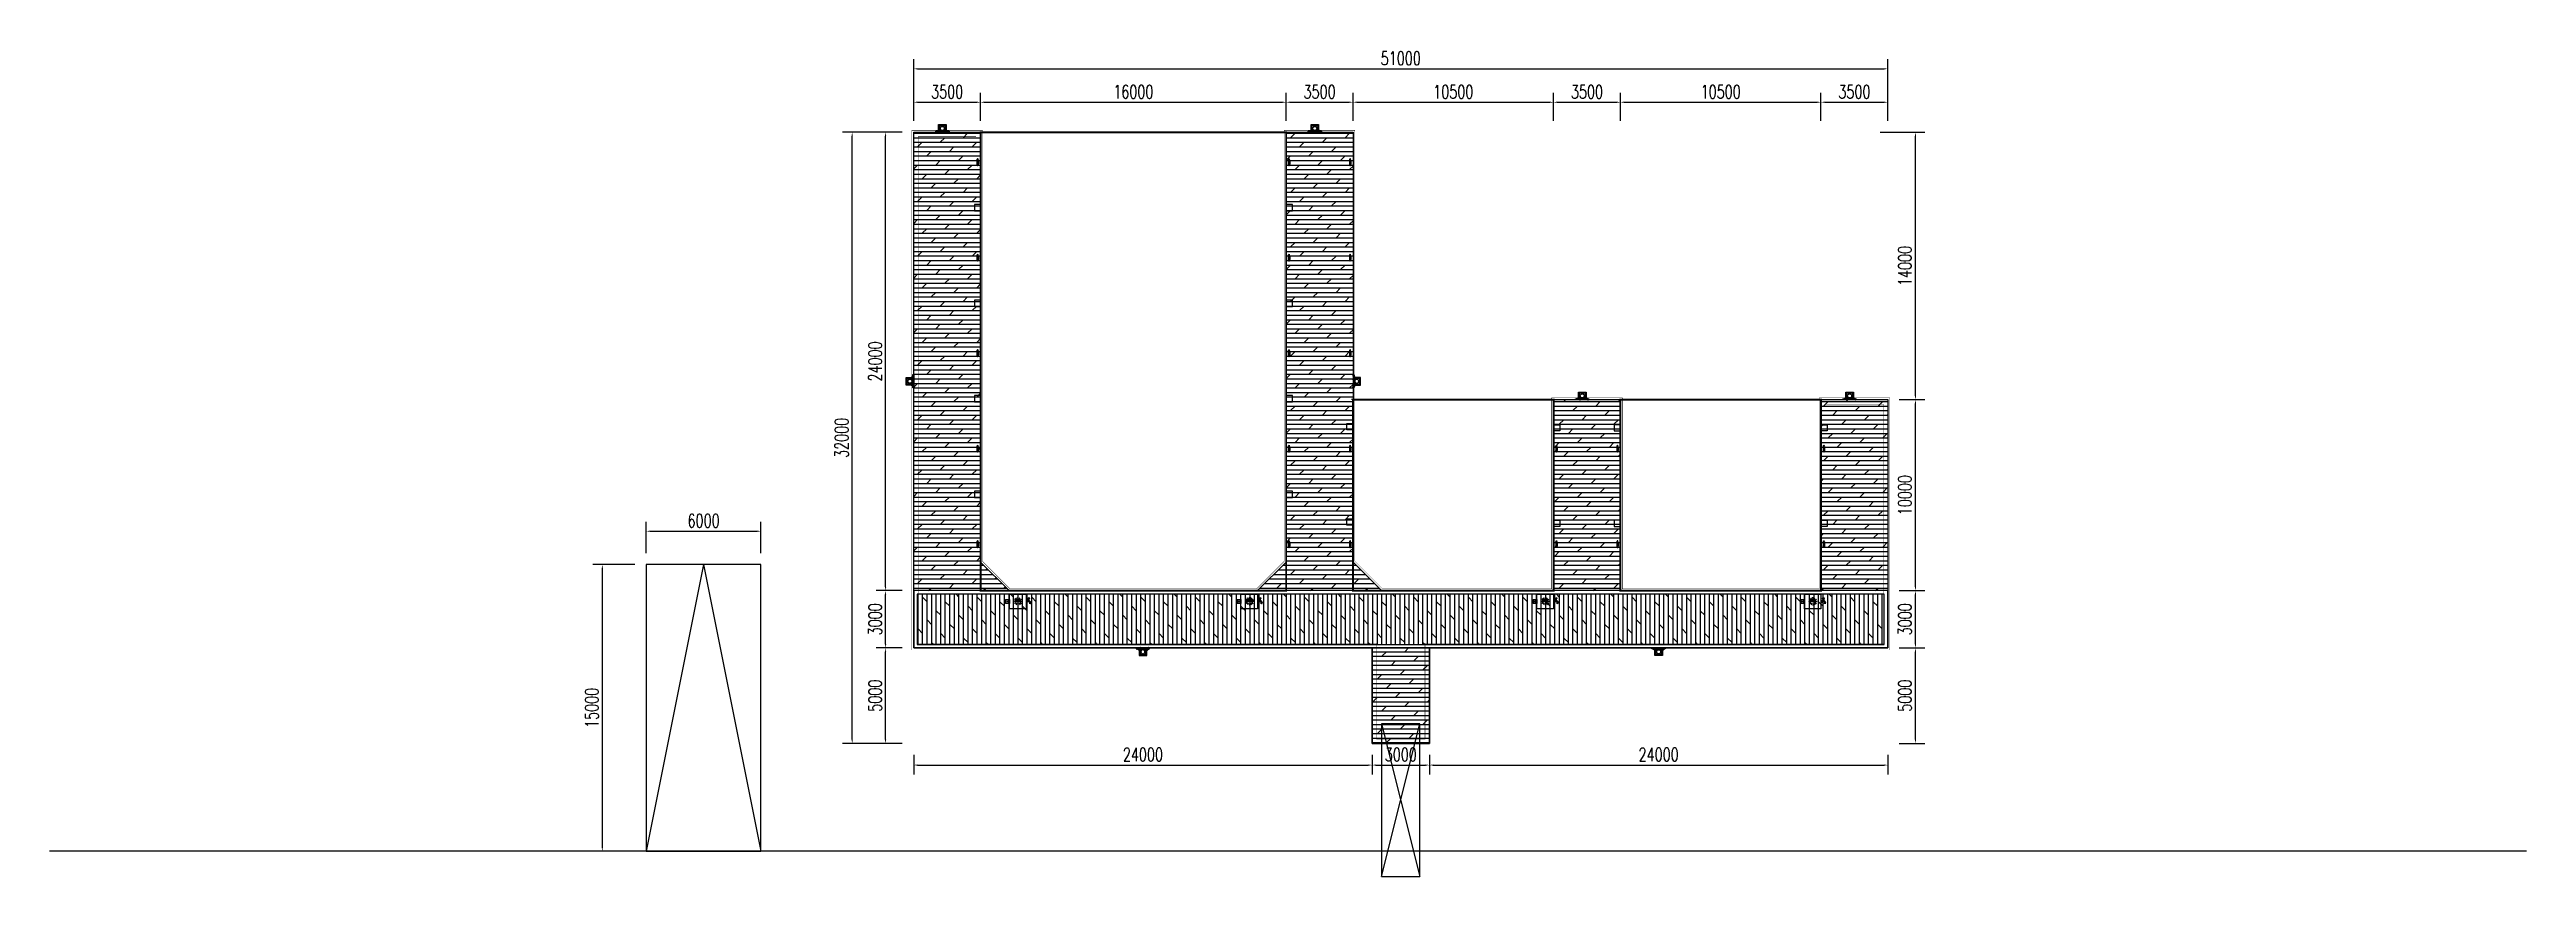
# Model space of a CAD drawing. Header units: millimetres. Extents: x -1905078 to 890385, y 1304549 to 3975677.
# Drawn here: x -806556 to -676876, y 1304549 to 1347845 of the extents above; entities that cross this region are included whole.
import ezdxf

# ---------------------------------------------------------------- set-up
doc = ezdxf.new("R2010")
doc.units = ezdxf.units.MM
doc.header["$LTSCALE"] = 1000
doc.layers.get('0').update_dxf_attribs({"linetype": 'CONTINUOUS'})
doc.layers.get('DEFPOINTS').update_dxf_attribs({"linetype": 'CONTINUOUS'})
for name, color, linetype in [('W-_ANTICOLLISION防撞措施', 6, 'CONTINUOUS'), ('W-bridge approach引桥', 4, 'CONTINUOUS'), ('W-FLOAT_BOWL浮筒', 253, 'CONTINUOUS'), ('W-MOUNTING固定方式', 5, 'CONTINUOUS'), ('W-PLASTIC_RAILINGS塑木栏杆', 6, 'CONTINUOUS'), ('W-STEEL_FRAME钢架', 3, 'CONTINUOUS'), ('W-WOOD_FLOOR木地板', 30, 'CONTINUOUS'), ('WINDOW', 4, 'CONTINUOUS'), ('护桩器', 154, 'CONTINUOUS'), ('景-通用-文字', 7, 'CONTINUOUS'), ('水位', 102, 'CONTINUOUS'), ('系船栓', 132, 'CONTINUOUS'), ('结构', 1, 'CONTINUOUS'), ('螺栓', 146, 'CONTINUOUS')]:
    doc.layers.add(name, color=color, linetype=linetype)
doc.styles.add('STANDARD_T3', font='simplex.shx', dxfattribs={"width": 0.7, "bigfont": 'gbcbig.shx'})
doc.dimstyles.new('W&&200', dxfattribs={"dimtxt": 700, "dimasz": 200, "dimexe": 500, "dimexo": 600, "dimgap": 200, "dimtad": 1, "dimdec": 0, "dimzin": 0, "dimdsep": 46, "dimtxsty": 'STANDARD_T3', "dimcen": 0.09, "dimclrd": 1, "dimclre": 1, "dimclrt": 7, "dimazin": 2, "dimtfac": 1, "dimtdec": 0, "dimtix": 1, "dimtmove": 2, "dimatfit": 3, "dimfxl": 100, "dimtolj": 1, "dimtzin": 0, "dimarcsym": 0})
pattern_1 = [(0, (-3008034.03, -1148013), (0, 238.122618), []), (45, (-3008034, -1148013), (-476.24491, 476.24491), [336.75638, -673.512])]
pattern_2 = [(0, (-3007534.03, -1148013), (0, 238.122618), []), (45, (-3007534, -1148013), (-476.24491, 476.24491), [336.75638, -673.512])]

msp = doc.modelspace()

# ---------------------------------------------------------------- blocks, each defined once
blk = doc.blocks.new('ggz')
at = {"layer": '护桩器'}
for p, q in [((0, 0), (399, 0)), ((0, -349), (0, 0)), ((162, -69), (162, 0)), ((172, -69), (172, 0)), ((226, -69), (226, 0)), ((236, -69), (236, 0)), ((399, 0), (399, -349)), ((-78, -349), (0, -271)), ((399, -399), (0, -399)), ((73, -163), (4, -163)), ((73, -173), (4, -173)), ((73, -226), (4, -226)), ((73, -236), (4, -236)), ((47, -160), (47, -162)), ((70, -160), (47, -160)), ((70, -162), (47, -162)), ((47, -237), (47, -239)), ((47, -237), (70, -237)), ((47, -239), (70, -239)), ((48, -157), (50, -157)), ((48, -157), (48, -160)), ((48, -171), (48, -162)), ((48, -171), (69, -171)), ((48, -229), (48, -237)), ((69, -229), (48, -229)), ((50, -148), (49, -149)), ((49, -149), (53, -148)), ((49, -157), (49, -149)), ((57, -240), (49, -240)), ((49, -240), (49, -246)), ((53, -247), (49, -246)), ((50, -247), (49, -246)), ((50, -50), (349, -50)), ((50, -349), (50, -50)), ((55, -148), (50, -148)), ((50, -149), (55, -148)), ((50, -148), (50, -149)), ((50, -157), (50, -149)), ((51, -157), (50, -157)), ((50, -240), (50, -239)), ((50, -240), (50, -246)), ((50, -246), (50, -247)), ((55, -247), (50, -246)), ((50, -247), (50, -247)), ((50, -247), (50, -247)), ((50, -247), (53, -247)), ((349, -349), (50, -349)), ((58, -157), (51, -157)), ((52, -160), (52, -157)), ((52, -162), (52, -160)), ((52, -162), (52, -238)), ((52, -162), (52, -171)), ((52, -163), (52, -171)), ((52, -236), (52, -228)), ((52, -229), (52, -237)), ((52, -237), (52, -239)), ((53, -154), (53, -144)), ((54, -144), (53, -144)), ((64, -144), (53, -144)), ((53, -148), (64, -148)), ((53, -157), (53, -148)), ((54, -149), (53, -148)), ((53, -148), (57, -149)), ((53, -171), (53, -148)), ((54, -157), (53, -157)), ((53, -238), (53, -160)), ((53, -160), (53, -238)), ((53, -172), (53, -171)), ((64, -181), (53, -181)), ((53, -229), (53, -227)), ((53, -239), (53, -229)), ((57, -246), (53, -247)), ((53, -247), (62, -247)), ((54, -144), (54, -154)), ((54, -144), (63, -144)), ((54, -148), (54, -171)), ((54, -149), (54, -157)), ((63, -149), (54, -149)), ((54, -157), (63, -157)), ((54, -171), (54, -181)), ((56, -145), (55, -146)), ((55, -146), (55, -148)), ((64, -148), (55, -148)), ((55, -148), (60, -149)), ((55, -148), (56, -149)), ((55, -247), (60, -246)), ((56, -145), (61, -145)), ((57, -146), (56, -145)), ((56, -149), (57, -148)), ((56, -149), (61, -149)), ((58, -147), (57, -146)), ((57, -148), (58, -147)), ((57, -149), (62, -148)), ((57, -157), (57, -149)), ((57, -240), (68, -240)), ((57, -246), (57, -240)), ((62, -247), (57, -246)), ((58, -151), (58, -248)), ((58, -157), (58, -157)), ((58, -157), (59, -157)), ((58, -160), (58, -157)), ((59, -160), (58, -157)), ((58, -171), (58, -162)), ((58, -163), (58, -171)), ((58, -236), (58, -228)), ((58, -237), (58, -229)), ((59, -147), (60, -146)), ((60, -148), (59, -147)), ((60, -157), (59, -157)), ((60, -146), (62, -146)), ((60, -149), (64, -148)), ((62, -148), (60, -148)), ((60, -157), (60, -149)), ((60, -157), (68, -157)), ((60, -240), (60, -246)), ((60, -246), (64, -247)), ((62, -146), (62, -147)), ((62, -147), (62, -148)), ((62, -148), (67, -149)), ((66, -246), (62, -247)), ((62, -247), (67, -247)), ((63, -154), (63, -144)), ((63, -144), (64, -144)), ((63, -149), (64, -148)), ((63, -171), (63, -148)), ((63, -149), (63, -157)), ((63, -157), (64, -157)), ((63, -181), (63, -171)), ((64, -154), (64, -144)), ((64, -157), (64, -148)), ((64, -148), (68, -149)), ((68, -148), (64, -148)), ((64, -171), (64, -148)), ((64, -160), (64, -157)), ((64, -238), (64, -160)), ((64, -160), (64, -238)), ((64, -162), (64, -238)), ((64, -162), (64, -171)), ((64, -172), (64, -171)), ((64, -229), (64, -227)), ((64, -239), (64, -229)), ((64, -229), (64, -237)), ((68, -246), (64, -247)), ((65, -162), (65, -160)), ((65, -237), (65, -239)), ((66, -240), (66, -246)), ((67, -247), (66, -246)), ((67, -149), (68, -148)), ((67, -157), (67, -149)), ((67, -240), (67, -239)), ((67, -247), (67, -246)), ((68, -246), (67, -247)), ((68, -149), (68, -148)), ((68, -157), (68, -149)), ((68, -157), (68, -157)), ((68, -157), (68, -157)), ((68, -157), (68, -160)), ((68, -240), (68, -246)), ((69, -171), (69, -162)), ((69, -229), (69, -237)), ((70, -162), (70, -160)), ((70, -239), (70, -237)), ((73, -163), (73, -173)), ((73, -236), (73, -226)), ((140, -54), (248, -54)), ((140, -345), (248, -345)), ((143, -49), (144, -48)), ((143, -49), (154, -49)), ((143, -49), (143, -59)), ((154, -59), (143, -59)), ((143, -59), (144, -60)), ((143, -340), (144, -339)), ((154, -340), (143, -340)), ((143, -350), (143, -340)), ((143, -350), (154, -350)), ((143, -350), (144, -351)), ((154, -48), (144, -48)), ((144, -60), (144, -48)), ((154, -60), (144, -60)), ((154, -339), (144, -339)), ((144, -339), (144, -351)), ((154, -351), (144, -351)), ((148, -45), (149, -44)), ((149, -44), (148, -49)), ((148, -50), (148, -45)), ((148, -45), (149, -46)), ((149, -46), (148, -50)), ((148, -48), (148, -60)), ((157, -48), (148, -48)), ((148, -49), (148, -48)), ((148, -49), (156, -49)), ((148, -59), (148, -49)), ((148, -49), (149, -53)), ((148, -60), (148, -50)), ((148, -50), (149, -55)), ((149, -53), (148, -58)), ((149, -55), (148, -60)), ((148, -58), (149, -62)), ((148, -59), (156, -59)), ((148, -59), (148, -60)), ((157, -60), (148, -60)), ((148, -60), (149, -64)), ((148, -63), (148, -60)), ((149, -62), (148, -63)), ((149, -64), (148, -63)), ((148, -339), (149, -335)), ((149, -335), (148, -336)), ((148, -336), (148, -339)), ((149, -337), (148, -336)), ((148, -341), (149, -337)), ((148, -351), (148, -339)), ((157, -339), (148, -339)), ((148, -340), (148, -339)), ((148, -339), (148, -349)), ((149, -344), (148, -339)), ((148, -340), (156, -340)), ((148, -340), (148, -350)), ((149, -346), (148, -341)), ((148, -349), (149, -344)), ((148, -350), (149, -346)), ((148, -349), (148, -354)), ((149, -353), (148, -349)), ((148, -350), (156, -350)), ((148, -350), (148, -351)), ((149, -355), (148, -350)), ((157, -351), (148, -351)), ((148, -354), (149, -353)), ((148, -354), (149, -355)), ((157, -44), (149, -44)), ((157, -46), (149, -46)), ((157, -53), (149, -53)), ((157, -55), (149, -55)), ((157, -62), (149, -62)), ((157, -64), (149, -64)), ((157, -335), (149, -335)), ((157, -337), (149, -337)), ((157, -344), (149, -344)), ((157, -346), (149, -346)), ((157, -353), (149, -353)), ((157, -355), (149, -355)), ((156, -49), (157, -48)), ((156, -49), (156, -59)), ((156, -59), (157, -60)), ((156, -340), (157, -339)), ((156, -350), (156, -340)), ((156, -350), (157, -351)), ((157, -44), (157, -46)), ((157, -44), (157, -63)), ((157, -44), (160, -44)), ((157, -46), (157, -46)), ((160, -48), (157, -48)), ((160, -60), (157, -60)), ((157, -64), (157, -63)), ((157, -64), (157, -64)), ((157, -64), (160, -64)), ((157, -335), (157, -336)), ((157, -335), (157, -335)), ((157, -335), (160, -335)), ((157, -355), (157, -336)), ((160, -339), (157, -339)), ((160, -351), (157, -351)), ((157, -353), (157, -353)), ((157, -355), (157, -353)), ((157, -355), (160, -355)), ((160, -42), (162, -42)), ((160, -66), (160, -42)), ((162, -48), (160, -48)), ((238, -60), (160, -60)), ((162, -60), (160, -60)), ((160, -60), (238, -60)), ((162, -66), (160, -66)), ((162, -333), (160, -333)), ((160, -333), (160, -357)), ((238, -339), (160, -339)), ((162, -339), (160, -339)), ((160, -339), (238, -339)), ((162, -351), (160, -351)), ((160, -357), (162, -357)), ((161, -48), (238, -48)), ((161, -60), (238, -60)), ((161, -339), (238, -339)), ((161, -351), (238, -351)), ((162, -66), (162, -42)), ((170, -43), (162, -43)), ((162, -48), (170, -48)), ((162, -48), (171, -48)), ((170, -54), (162, -54)), ((162, -54), (171, -54)), ((162, -60), (170, -60)), ((170, -65), (162, -65)), ((162, -69), (172, -69)), ((162, -330), (162, -399)), ((162, -330), (172, -330)), ((162, -333), (162, -357)), ((170, -334), (162, -334)), ((162, -339), (170, -339)), ((170, -345), (162, -345)), ((162, -345), (171, -345)), ((162, -351), (170, -351)), ((162, -351), (171, -351)), ((170, -356), (162, -356)), ((170, -43), (170, -65)), ((170, -49), (181, -49)), ((181, -59), (170, -59)), ((172, -60), (170, -60)), ((170, -356), (170, -334)), ((172, -339), (170, -339)), ((181, -340), (170, -340)), ((170, -350), (181, -350)), ((172, -330), (172, -399)), ((181, -60), (181, -48)), ((181, -339), (181, -351)), ((236, -69), (226, -69)), ((226, -330), (226, -399)), ((236, -330), (226, -330)), ((229, -60), (227, -60)), ((229, -339), (227, -339)), ((236, -48), (228, -48)), ((236, -54), (228, -54)), ((236, -345), (228, -345)), ((236, -351), (228, -351)), ((229, -43), (237, -43)), ((229, -65), (229, -43)), ((229, -48), (237, -48)), ((237, -54), (229, -54)), ((239, -60), (229, -60)), ((229, -60), (237, -60)), ((229, -65), (237, -65)), ((229, -334), (237, -334)), ((229, -334), (229, -356)), ((239, -339), (229, -339)), ((229, -339), (237, -339)), ((237, -345), (229, -345)), ((229, -351), (237, -351)), ((229, -356), (237, -356)), ((236, -330), (236, -399)), ((237, -42), (239, -42)), ((237, -42), (237, -66)), ((237, -48), (239, -48)), ((237, -60), (239, -60)), ((239, -66), (237, -66)), ((239, -333), (237, -333)), ((237, -357), (237, -333)), ((237, -339), (239, -339)), ((237, -351), (239, -351)), ((237, -357), (239, -357)), ((239, -42), (239, -66)), ((240, -46), (239, -46)), ((240, -62), (239, -62)), ((239, -357), (239, -333)), ((240, -337), (239, -337)), ((240, -353), (239, -353)), ((240, -53), (240, -45)), ((240, -45), (246, -45)), ((240, -46), (246, -46)), ((240, -53), (240, -63)), ((246, -53), (240, -53)), ((240, -56), (246, -56)), ((240, -62), (246, -62)), ((240, -63), (246, -63)), ((240, -336), (246, -336)), ((240, -346), (240, -336)), ((240, -337), (246, -337)), ((240, -343), (246, -343)), ((240, -346), (240, -354)), ((246, -346), (240, -346)), ((240, -353), (246, -353)), ((240, -354), (246, -354)), ((246, -46), (246, -45)), ((246, -46), (246, -45)), ((246, -49), (246, -45)), ((246, -45), (246, -45)), ((246, -46), (246, -46)), ((246, -51), (246, -46)), ((246, -46), (246, -49)), ((246, -49), (246, -58)), ((246, -53), (246, -49)), ((246, -51), (246, -56)), ((246, -58), (246, -53)), ((246, -56), (246, -59)), ((246, -58), (246, -63)), ((246, -62), (246, -58)), ((246, -63), (246, -59)), ((246, -63), (246, -62)), ((246, -63), (246, -63)), ((246, -63), (246, -63)), ((246, -336), (246, -336)), ((246, -336), (246, -340)), ((246, -336), (246, -336)), ((246, -341), (246, -336)), ((246, -336), (246, -337)), ((246, -337), (246, -341)), ((246, -343), (246, -340)), ((246, -341), (246, -346)), ((246, -350), (246, -341)), ((246, -348), (246, -343)), ((246, -346), (246, -350)), ((246, -348), (246, -353)), ((246, -350), (246, -354)), ((246, -353), (246, -350)), ((246, -353), (246, -353)), ((246, -353), (246, -354)), ((246, -353), (246, -354)), ((246, -354), (246, -354)), ((326, -163), (395, -163)), ((326, -163), (326, -173)), ((326, -173), (395, -173)), ((326, -226), (395, -226)), ((326, -236), (326, -226)), ((326, -236), (395, -236)), ((329, -162), (329, -160)), ((329, -160), (352, -160)), ((329, -162), (352, -162)), ((329, -239), (329, -237)), ((352, -237), (329, -237)), ((352, -239), (329, -239)), ((330, -171), (330, -162)), ((351, -171), (330, -171)), ((330, -229), (330, -237)), ((330, -229), (351, -229)), ((335, -148), (331, -149)), ((331, -148), (335, -148)), ((331, -149), (331, -148)), ((332, -149), (331, -148)), ((331, -157), (331, -149)), ((331, -157), (331, -157)), ((331, -157), (331, -157)), ((339, -157), (331, -157)), ((331, -157), (331, -160)), ((331, -240), (331, -246)), ((342, -240), (331, -240)), ((331, -246), (335, -247)), ((331, -246), (332, -247)), ((337, -148), (332, -149)), ((332, -157), (332, -149)), ((332, -240), (332, -239)), ((332, -247), (332, -246)), ((332, -247), (333, -246)), ((337, -247), (332, -247)), ((333, -240), (333, -246)), ((333, -246), (337, -247)), ((334, -162), (334, -160)), ((334, -237), (334, -239)), ((335, -154), (335, -144)), ((336, -144), (335, -144)), ((335, -144), (346, -144)), ((346, -148), (335, -148)), ((335, -157), (335, -148)), ((336, -149), (335, -148)), ((335, -148), (344, -148)), ((339, -149), (335, -148)), ((335, -171), (335, -148)), ((336, -157), (335, -157)), ((335, -160), (335, -157)), ((335, -238), (335, -160)), ((335, -160), (335, -238)), ((335, -162), (335, -238)), ((335, -162), (335, -171)), ((335, -172), (335, -171)), ((335, -181), (346, -181)), ((335, -229), (335, -227)), ((335, -239), (335, -229)), ((335, -229), (335, -237)), ((339, -246), (335, -247)), ((336, -154), (336, -144)), ((345, -144), (336, -144)), ((336, -171), (336, -148)), ((336, -149), (336, -157)), ((336, -149), (345, -149)), ((345, -157), (336, -157)), ((336, -181), (336, -171)), ((337, -146), (337, -147)), ((339, -146), (337, -146)), ((337, -147), (337, -148)), ((342, -149), (337, -148)), ((337, -148), (339, -148)), ((337, -247), (342, -246)), ((346, -247), (337, -247)), ((343, -145), (338, -145)), ((343, -149), (338, -149)), ((340, -147), (339, -146)), ((339, -148), (340, -147)), ((344, -148), (339, -149)), ((339, -157), (339, -149)), ((339, -157), (340, -157)), ((339, -240), (339, -246)), ((344, -247), (339, -246)), ((341, -157), (340, -157)), ((340, -160), (341, -157)), ((341, -147), (342, -146)), ((342, -148), (341, -147)), ((341, -151), (341, -248)), ((341, -157), (341, -157)), ((341, -157), (348, -157)), ((341, -160), (341, -157)), ((341, -171), (341, -162)), ((341, -163), (341, -171)), ((341, -236), (341, -228)), ((341, -237), (341, -229)), ((342, -146), (343, -145)), ((346, -148), (342, -149)), ((343, -149), (342, -148)), ((342, -157), (342, -149)), ((342, -240), (350, -240)), ((342, -246), (342, -240)), ((342, -246), (346, -247)), ((343, -145), (344, -146)), ((344, -148), (343, -149)), ((344, -146), (344, -148)), ((344, -148), (349, -148)), ((349, -149), (344, -148)), ((344, -247), (349, -246)), ((345, -144), (345, -154)), ((345, -144), (346, -144)), ((345, -149), (346, -148)), ((345, -148), (345, -171)), ((345, -149), (345, -157)), ((345, -157), (346, -157)), ((345, -171), (345, -181)), ((346, -154), (346, -144)), ((346, -157), (346, -148)), ((350, -149), (346, -148)), ((346, -171), (346, -148)), ((346, -238), (346, -160)), ((346, -160), (346, -238)), ((346, -172), (346, -171)), ((346, -229), (346, -227)), ((346, -239), (346, -229)), ((346, -247), (350, -246)), ((349, -247), (346, -247)), ((347, -160), (347, -157)), ((347, -162), (347, -160)), ((347, -162), (347, -238)), ((347, -162), (347, -171)), ((347, -163), (347, -171)), ((347, -236), (347, -228)), ((347, -229), (347, -237)), ((347, -237), (347, -239)), ((348, -157), (349, -157)), ((349, -50), (349, -349)), ((349, -148), (350, -149)), ((349, -148), (349, -149)), ((349, -157), (349, -149)), ((351, -157), (349, -157)), ((349, -240), (349, -239)), ((349, -240), (349, -246)), ((349, -246), (349, -247)), ((349, -247), (350, -246)), ((349, -247), (349, -247)), ((349, -247), (349, -247)), ((350, -157), (350, -149)), ((350, -240), (350, -246)), ((351, -157), (351, -160)), ((351, -171), (351, -162)), ((351, -229), (351, -237)), ((352, -160), (352, -162)), ((352, -237), (352, -239)), ((477, -349), (399, -271))]:
    blk.add_line(p, q, dxfattribs=at)
for points in [[(-150, -349), (549, -349), (549, -399), (-150, -399)], [(83, -174), (33, -174), (33, -224), (83, -224)], [(174, -79), (174, -29), (224, -29), (224, -79)], [(174, -320), (174, -370), (224, -370), (224, -320)], [(316, -174), (366, -174), (366, -224), (316, -224)]]:
    blk.add_lwpolyline(points, close=True, dxfattribs=at)
at = {"layer": '护桩器', "color": 1}
for radius in [110, 104]:
    blk.add_circle((200, -200), radius, dxfattribs=at)
at = {"layer": '螺栓'}
for p, q in [((-110, -343), (-109, -342)), ((-110, -343), (-110, -349)), ((-110, -406), (-110, -404)), ((-90, -404), (-110, -404)), ((-90, -406), (-110, -406)), ((-91, -342), (-109, -342)), ((-108, -412), (-108, -406)), ((-92, -412), (-108, -412)), ((-105, -412), (-105, -406)), ((-105, -419), (-105, -412)), ((-103, -420), (-105, -419)), ((-103, -420), (-103, -412)), ((-97, -420), (-103, -420)), ((-97, -420), (-97, -412)), ((-97, -420), (-95, -419)), ((-95, -406), (-95, -412)), ((-95, -419), (-95, -412)), ((-92, -406), (-92, -412)), ((-90, -343), (-91, -342)), ((-90, -347), (-90, -343)), ((-90, -404), (-90, -406)), ((70, -343, 0), (71, -342, 0)), ((70, -343, 0), (70, -349, 0)), ((70, -406, 0), (70, -404, 0)), ((90, -404, 0), (70, -404, 0)), ((90, -406, 0), (70, -406, 0)), ((89, -342, 0), (71, -342, 0)), ((72, -412, 0), (72, -406, 0)), ((88, -412, 0), (72, -412, 0)), ((75, -412, 0), (75, -406, 0)), ((75, -419, 0), (75, -412, 0)), ((77, -420, 0), (75, -419, 0)), ((77, -420, 0), (77, -412, 0)), ((83, -420, 0), (77, -420, 0)), ((83, -420, 0), (83, -412, 0)), ((83, -420, 0), (85, -419, 0)), ((85, -406, 0), (85, -412, 0)), ((85, -419, 0), (85, -412, 0)), ((88, -406, 0), (88, -412, 0)), ((90, -343, 0), (89, -342, 0)), ((90, -347, 0), (90, -343, 0)), ((90, -404, 0), (90, -406, 0)), ((309, -343), (310, -342)), ((309, -343), (309, -349)), ((309, -406), (309, -404)), ((329, -404), (309, -404)), ((329, -406), (309, -406)), ((328, -342), (310, -342)), ((311, -412), (311, -406)), ((327, -412), (311, -412)), ((314, -412), (314, -406)), ((314, -419), (314, -412)), ((316, -420), (314, -419)), ((316, -420), (316, -412)), ((322, -420), (316, -420)), ((322, -420), (322, -412)), ((322, -420), (324, -419)), ((324, -406), (324, -412)), ((324, -419), (324, -412)), ((327, -406), (327, -412)), ((329, -343), (328, -342)), ((329, -347), (329, -343)), ((329, -404), (329, -406)), ((489, -343), (490, -342)), ((489, -343), (489, -349)), ((489, -406), (489, -404)), ((509, -404), (489, -404)), ((509, -406), (489, -406)), ((508, -342), (490, -342)), ((491, -412), (491, -406)), ((507, -412), (491, -412)), ((494, -412), (494, -406)), ((494, -419), (494, -412)), ((496, -420), (494, -419)), ((496, -420), (496, -412)), ((502, -420), (496, -420)), ((502, -420), (502, -412)), ((502, -420), (504, -419)), ((504, -406), (504, -412)), ((504, -419), (504, -412)), ((507, -406), (507, -412)), ((509, -343), (508, -342)), ((509, -347), (509, -343)), ((509, -404), (509, -406))]:
    blk.add_line(p, q, dxfattribs=at)
for points in [[(-110, -347), (-90, -347), (-90, -349), (-110, -349)], [(-92, -347), (-108, -347)], [(-107, -342), (-93, -342)], [(-105, -342), (-105, -347)], [(-105, -347), (-105, -399)], [(-103, -347), (-103, -399)], [(-97, -347), (-97, -399)], [(-95, -347), (-95, -342)], [(-95, -347), (-95, -399)], [(309, -347), (329, -347), (329, -349), (309, -349)], [(327, -347), (311, -347)], [(312, -342), (326, -342)], [(314, -342), (314, -347)], [(314, -347), (314, -399)], [(316, -347), (316, -399)], [(322, -347), (322, -399)], [(324, -347), (324, -342)], [(324, -347), (324, -399)], [(489, -347), (509, -347), (509, -349), (489, -349)], [(507, -347), (491, -347)], [(492, -342), (506, -342)], [(494, -342), (494, -347)], [(494, -347), (494, -399)], [(496, -347), (496, -399)], [(502, -347), (502, -399)], [(504, -347), (504, -342)], [(504, -347), (504, -399)]]:
    blk.add_lwpolyline(points, dxfattribs=at)
at = {"layer": '螺栓', "elevation": 0}
for points in [[(70, -347), (90, -347), (90, -349), (70, -349)], [(88, -347), (72, -347)], [(73, -342), (87, -342)], [(75, -342), (75, -347)], [(75, -347), (75, -399)], [(77, -347), (77, -399)], [(83, -347), (83, -399)], [(85, -347), (85, -342)], [(85, -347), (85, -399)]]:
    blk.add_lwpolyline(points, dxfattribs=at)
at = {"layer": '螺栓'}
for points in [[(-107, -342), (-107, -342), (-106, -342), (-105, -342)], [(-105, -342), (-102, -343), (-98, -343), (-95, -342)], [(-95, -342), (-94, -342), (-93, -342), (-93, -342)], [(73, -342, 0), (73, -342, 0), (74, -342, 0), (75, -342, 0)], [(75, -342, 0), (78, -343, 0), (82, -343, 0), (85, -342, 0)], [(85, -342, 0), (86, -342, 0), (87, -342, 0), (87, -342, 0)], [(312, -342), (312, -342), (313, -342), (314, -342)], [(314, -342), (317, -343), (321, -343), (324, -342)], [(324, -342), (325, -342), (326, -342), (326, -342)], [(492, -342), (492, -342), (493, -342), (494, -342)], [(494, -342), (497, -343), (501, -343), (504, -342)], [(504, -342), (505, -342), (506, -342), (506, -342)]]:
    blk.add_open_spline(points, degree=3, dxfattribs=at)
blk = doc.blocks.new('系船栓')
at = {"layer": '系船栓'}
for p, q in [((85, 40), (265, 40)), ((105, 30), (245, 30)), ((105, -30), (19, -23)), ((85, -40), (265, -40)), ((105, -30), (245, -30)), ((245, -30), (331, -23))]:
    blk.add_line(p, q, dxfattribs=at)
for points in [[(105, 30), (19, 23)], [(245, 30), (331, 23)], [(351, 3), (351, -3)]]:
    blk.add_lwpolyline(points, dxfattribs=at)
for centre, radius in [((120, 0), 15), ((120, 0), 10), ((230, 0), 15), ((230, 0), 10)]:
    blk.add_circle(centre, radius, dxfattribs=at)
for centre, radius, start, end in [((23, 0), 23, 98.95103, 261.04897), ((91, 0), 40.4, 97.81349, 139.58591), ((260, 0), 40.4, 40.41409, 82.18651), ((328, 0), 23, 278.95103, 81.04897), ((91, 0), 40.4, 220.41409, 262.18651), ((260, 0), 40.4, 277.81349, 319.58591)]:
    blk.add_arc(centre, radius, start, end, dxfattribs=at)
blk = doc.blocks.new('*U514')
at = {"layer": 'W-WOOD_FLOOR木地板', "rotation": 270}
blk.add_blockref('系船栓', (0, 175), dxfattribs=at)
blk = doc.blocks.new('*U513')
at = {"layer": 'W-WOOD_FLOOR木地板', "color": 0, "linetype": 'ByBlock', "lineweight": -2, "transparency": 16777216}
for p in [(0, 20000), (0, 15000), (0, 10000), (0, 5000), (0, 0)]:
    blk.add_blockref('*U514', p, dxfattribs=at)
blk = doc.blocks.new('*U504')
at = {"layer": 'W-WOOD_FLOOR木地板', "rotation": 270}
blk.add_blockref('系船栓', (0, 175), dxfattribs=at)
blk = doc.blocks.new('*U502')
at = {"layer": 'W-WOOD_FLOOR木地板', "color": 0, "linetype": 'ByBlock', "lineweight": -2, "transparency": 16777216}
for p in [(0, 20000), (0, 15000), (0, 10000), (0, 5000), (0, 0)]:
    blk.add_blockref('*U504', p, dxfattribs=at)
blk = doc.blocks.new('*U506')
at = {"layer": 'W-WOOD_FLOOR木地板', "rotation": 270}
blk.add_blockref('系船栓', (0, 175), dxfattribs=at)
blk = doc.blocks.new('*U505')
at = {"layer": 'W-WOOD_FLOOR木地板', "color": 0, "linetype": 'ByBlock', "lineweight": -2, "transparency": 16777216}
for p in [(0, 20000), (0, 15000), (0, 10000), (0, 5000), (0, 0)]:
    blk.add_blockref('*U506', p, dxfattribs=at)
blk = doc.blocks.new('*U507')
at = {"layer": 'W-WOOD_FLOOR木地板', "rotation": 270}
blk.add_blockref('系船栓', (0, 175), dxfattribs=at)
blk = doc.blocks.new('*U508')
at = {"layer": 'W-WOOD_FLOOR木地板', "color": 0, "linetype": 'ByBlock', "lineweight": -2, "transparency": 16777216}
for p in [(0, 5000), (0, 0)]:
    blk.add_blockref('*U507', p, dxfattribs=at)
blk = doc.blocks.new('*U510')
at = {"layer": 'W-WOOD_FLOOR木地板', "rotation": 270}
blk.add_blockref('系船栓', (0, 175), dxfattribs=at)
blk = doc.blocks.new('*U509')
at = {"layer": 'W-WOOD_FLOOR木地板', "color": 0, "linetype": 'ByBlock', "lineweight": -2, "transparency": 16777216}
for p in [(0, 5000), (0, 0)]:
    blk.add_blockref('*U510', p, dxfattribs=at)
blk = doc.blocks.new('*U511')
at = {"layer": 'W-WOOD_FLOOR木地板', "rotation": 270}
blk.add_blockref('系船栓', (0, 175), dxfattribs=at)
blk = doc.blocks.new('*U512')
at = {"layer": 'W-WOOD_FLOOR木地板', "color": 0, "linetype": 'ByBlock', "lineweight": -2, "transparency": 16777216}
for p in [(0, 5000), (0, 0)]:
    blk.add_blockref('*U511', p, dxfattribs=at)
blk = doc.blocks.new('水电箱')
blk.add_hatch(color=3).paths.add_polyline_path([(-278, -377, 1), (-571, -377)])
at = {"color": 5}
for p, q in [((-1034, -318), (-1018, -318)), ((-1034, -353), (-1018, -353)), ((-1034, -412), (-1018, -412)), ((-1034, -447), (-1018, -447)), ((-947, -365), (-931, -365)), ((-947, -400), (-931, -400))]:
    blk.add_line(p, q, dxfattribs=at)
blk.add_line((-571, -377), (-278, -377))
blk.add_lwpolyline([(-1071, -284), (-871, -284), (-871, -484), (-1071, -484)], close=True)
at = {"color": 3}
blk.add_lwpolyline([(-871, 0), (0, 0), (0, -768), (-871, -768)], close=True, dxfattribs=at)
at = {"color": 0}
for points in [[(-581, -377), (-641, -374)], [(-564, -454), (-614, -484)], [(-561, -297), (-609, -267)], [(-504, -240), (-534, -190)], [(-501, -511), (-531, -563)], [(-427, -536), (-424, -590)], [(-422, -217), (-424, -157)], [(-347, -237), (-318, -190)], [(-345, -513), (-315, -563)], [(-288, -456), (-235, -486)], [(-285, -300), (-235, -269)], [(-268, -376), (-208, -374)]]:
    blk.add_lwpolyline(points, dxfattribs=at)
at = {"color": 3}
for points in [[(4, -362), (2, -406)], [(29, -402), (2, -406)], [(31, -364), (4, -362)], [(9, -357), (7, -411)], [(39, -408), (7, -411)], [(36, -359), (9, -357)], [(31, -358), (29, -407)], [(51, -397), (35, -397)], [(52, -370), (36, -370)], [(37, -348), (53, -349)], [(37, -348), (39, -418), (55, -419)], [(52, -370), (51, -397), (55, -419)], [(53, -349), (52, -370)], [(63, -360), (53, -360)], [(55, -419), (61, -403), (78, -399)], [(189, -226), (65, -225), (60, -214), (115, -200)], [(86, -340), (80, -355), (63, -360)], [(170, -398), (126, -406), (78, -399)], [(86, -340), (87, -313)], [(98, -308), (87, -313)], [(163, -316), (87, -313)], [(163, -322), (87, -318)], [(98, -308), (99, -291)], [(98, -308), (152, -310), (163, -316)], [(99, -291), (105, -286), (110, -292)], [(144, -272), (106, -270), (105, -286)], [(148, -288), (105, -286)], [(106, -259), (107, -254)], [(144, -261), (106, -259)], [(139, -245), (112, -249), (107, -254)], [(108, -227), (115, -189), (137, -191)], [(110, -292), (109, -308)], [(110, -292), (137, -288)], [(111, -270), (112, -260)], [(113, -227), (112, -249)], [(118, -249), (117, -260)], [(134, -244), (133, -261)], [(135, -228), (134, -244)], [(189, -226), (190, -215), (136, -196)], [(136, -309), (137, -288), (154, -289)], [(137, -191), (141, -223)], [(138, -272), (139, -261)], [(139, -245), (145, -250), (144, -261)], [(144, -272), (148, -288)], [(152, -310), (154, -289)], [(188, -355), (167, -338), (163, -316)], [(170, -398), (186, -404), (190, -420)], [(188, -355), (219, -384), (234, -417), (238, -434)], [(190, -420), (190, -431)], [(190, -431), (238, -434)], [(191, -507), (192, -502), (192, -491)], [(193, -485), (193, -480), (193, -469)], [(194, -464), (194, -458), (194, -448)], [(195, -442), (195, -437), (195, -431)], [(197, -507), (195, -431)], [(198, -486), (198, -480), (199, -470)], [(202, -508), (203, -502), (203, -497), (198, -491)], [(199, -464), (199, -459), (200, -448)], [(200, -443), (200, -437), (201, -432)], [(202, -508), (203, -502), (203, -491)], [(203, -486), (204, -481), (204, -470)], [(204, -464), (205, -459), (205, -448)], [(205, -443), (206, -437), (206, -432)], [(208, -508), (206, -432)], [(208, -492), (209, -486), (210, -470)], [(210, -465), (210, -459), (211, -448)], [(211, -443), (211, -438), (211, -432)], [(213, -508), (214, -497)], [(213, -508), (214, -497)], [(214, -492), (214, -487), (215, -476)], [(215, -470), (215, -465), (216, -449)], [(216, -443), (217, -438), (217, -433)], [(218, -508), (217, -433)], [(219, -492), (220, -487), (220, -476)], [(224, -509), (224, -503), (219, -498)], [(220, -471), (221, -465), (221, -454)], [(221, -449), (222, -444), (222, -433)], [(224, -509), (224, -498)], [(225, -492), (225, -487), (225, -476)], [(226, -471), (226, -466), (227, -455)], [(227, -449), (227, -444), (228, -433)], [(229, -509), (228, -433)], [(230, -493), (230, -487), (231, -476)], [(235, -509), (235, -504), (230, -498)], [(231, -471), (231, -466), (232, -455)], [(232, -450), (232, -444), (233, -433)], [(235, -493), (236, -488), (236, -477)], [(235, -509), (235, -498)], [(237, -471), (237, -466), (237, -455)], [(238, -450), (238, -444), (238, -434)]]:
    blk.add_lwpolyline(points, dxfattribs=at)
at = {"color": 5}
for centre, radius in [((-924, -382), 41.3), ((-904, -382), 8)]:
    blk.add_circle(centre, radius, dxfattribs=at)
at = {"color": 0}
blk.add_circle((-424, -377), 146, dxfattribs=at)
at = {"color": 5}
for centre, start, end in [((-1026, -318), 0, 180), ((-1026, -353), 180, 0), ((-1026, -412), 0, 180), ((-1026, -447), 180, 0), ((-939, -365), 0, 180), ((-939, -400), 180, 0)]:
    blk.add_arc(centre, 8, start, end, dxfattribs=at)
blk = doc.blocks.new('*D538')
at = {"layer": 'DEFPOINTS', "color": 0, "transparency": 16777216}
for p in [(-762784, 1316513), (-761312, 1316513), (-761312, 1311513)]:
    blk.add_point(p, dxfattribs=at)
at = {"layer": '景-通用-文字', "color": 1, "lineweight": -2, "transparency": 16777216}
for p, q in [((-761912, 1316513), (-763284, 1316513)), ((-762784, 1311713), (-762784, 1316313)), ((-761912, 1311513), (-763284, 1311513))]:
    blk.add_line(p, q, dxfattribs=at)
at = {"layer": '景-通用-文字', "color": 1, "transparency": 16777216}
for points in [[(-762817, 1316313), (-762750, 1316313), (-762784, 1316513)], [(-762817, 1311713), (-762750, 1311713), (-762784, 1311513)]]:
    blk.add_solid(points, dxfattribs=at)
at = {"layer": '景-通用-文字', "color": 7, "transparency": 16777216, "insert": (-763334, 1314013), "char_height": 700, "attachment_point": 5, "rotation": 90, "style": 'STANDARD_T3'}
blk.add_mtext('\\A1;5000', dxfattribs=at)
blk = doc.blocks.new('*D539')
at = {"layer": 'DEFPOINTS', "color": 0, "transparency": 16777216}
for p in [(-762784, 1319513), (-761312, 1319513), (-761312, 1316513)]:
    blk.add_point(p, dxfattribs=at)
at = {"layer": '景-通用-文字', "color": 1, "lineweight": -2, "transparency": 16777216}
for p, q in [((-761912, 1319513), (-763284, 1319513)), ((-762784, 1316713), (-762784, 1319313)), ((-761912, 1316513), (-763284, 1316513))]:
    blk.add_line(p, q, dxfattribs=at)
at = {"layer": '景-通用-文字', "color": 1, "transparency": 16777216}
for points in [[(-762817, 1319313), (-762750, 1319313), (-762784, 1319513)], [(-762817, 1316713), (-762750, 1316713), (-762784, 1316513)]]:
    blk.add_solid(points, dxfattribs=at)
at = {"layer": '景-通用-文字', "color": 7, "transparency": 16777216, "insert": (-763334, 1318013), "char_height": 700, "attachment_point": 5, "rotation": 90, "style": 'STANDARD_T3'}
blk.add_mtext('\\A1;3000', dxfattribs=at)
blk = doc.blocks.new('*D540')
at = {"layer": 'DEFPOINTS', "color": 0, "transparency": 16777216}
for p in [(-762784, 1343513), (-761312, 1343513), (-761312, 1319513)]:
    blk.add_point(p, dxfattribs=at)
at = {"layer": '景-通用-文字', "color": 1, "lineweight": -2, "transparency": 16777216}
for p, q in [((-761912, 1343513), (-763284, 1343513)), ((-762784, 1319713), (-762784, 1343313)), ((-761912, 1319513), (-763284, 1319513))]:
    blk.add_line(p, q, dxfattribs=at)
at = {"layer": '景-通用-文字', "color": 1, "transparency": 16777216}
for points in [[(-762817, 1343313), (-762750, 1343313), (-762784, 1343513)], [(-762817, 1319713), (-762750, 1319713), (-762784, 1319513)]]:
    blk.add_solid(points, dxfattribs=at)
at = {"layer": '景-通用-文字', "color": 7, "transparency": 16777216, "insert": (-763334, 1331513), "char_height": 700, "attachment_point": 5, "rotation": 90, "style": 'STANDARD_T3'}
blk.add_mtext('\\A1;24000', dxfattribs=at)
blk = doc.blocks.new('*D543')
at = {"layer": 'DEFPOINTS', "color": 0, "transparency": 16777216}
for p in [(-710312, 1316513), (-708866, 1316513), (-710312, 1311513)]:
    blk.add_point(p, dxfattribs=at)
at = {"layer": '景-通用-文字', "color": 1, "lineweight": -2, "transparency": 16777216}
for p, q in [((-709712, 1316513), (-708366, 1316513)), ((-708866, 1311713), (-708866, 1316313)), ((-709712, 1311513), (-708366, 1311513))]:
    blk.add_line(p, q, dxfattribs=at)
at = {"layer": '景-通用-文字', "color": 1, "transparency": 16777216}
for points in [[(-708899, 1316313), (-708832, 1316313), (-708866, 1316513)], [(-708899, 1311713), (-708832, 1311713), (-708866, 1311513)]]:
    blk.add_solid(points, dxfattribs=at)
at = {"layer": '景-通用-文字', "color": 7, "transparency": 16777216, "insert": (-709416, 1314013), "char_height": 700, "attachment_point": 5, "rotation": 90, "style": 'STANDARD_T3'}
blk.add_mtext('\\A1;5000', dxfattribs=at)
blk = doc.blocks.new('*D544')
at = {"layer": 'DEFPOINTS', "color": 0, "transparency": 16777216}
for p in [(-710312, 1319513), (-708866, 1319513), (-710312, 1316513)]:
    blk.add_point(p, dxfattribs=at)
at = {"layer": '景-通用-文字', "color": 1, "lineweight": -2, "transparency": 16777216}
for p, q in [((-709712, 1319513), (-708366, 1319513)), ((-708866, 1316713), (-708866, 1319313)), ((-709712, 1316513), (-708366, 1316513))]:
    blk.add_line(p, q, dxfattribs=at)
at = {"layer": '景-通用-文字', "color": 1, "transparency": 16777216}
for points in [[(-708899, 1319313), (-708832, 1319313), (-708866, 1319513)], [(-708899, 1316713), (-708832, 1316713), (-708866, 1316513)]]:
    blk.add_solid(points, dxfattribs=at)
at = {"layer": '景-通用-文字', "color": 7, "transparency": 16777216, "insert": (-709416, 1318013), "char_height": 700, "attachment_point": 5, "rotation": 90, "style": 'STANDARD_T3'}
blk.add_mtext('\\A1;3000', dxfattribs=at)
blk = doc.blocks.new('*D545')
at = {"layer": 'DEFPOINTS', "color": 0, "transparency": 16777216}
for p in [(-710312, 1329513), (-708866, 1329513), (-710312, 1319513)]:
    blk.add_point(p, dxfattribs=at)
at = {"layer": '景-通用-文字', "color": 1, "lineweight": -2, "transparency": 16777216}
for p, q in [((-709712, 1329513), (-708366, 1329513)), ((-708866, 1319713), (-708866, 1329313)), ((-709712, 1319513), (-708366, 1319513))]:
    blk.add_line(p, q, dxfattribs=at)
at = {"layer": '景-通用-文字', "color": 1, "transparency": 16777216}
for points in [[(-708899, 1329313), (-708832, 1329313), (-708866, 1329513)], [(-708899, 1319713), (-708832, 1319713), (-708866, 1319513)]]:
    blk.add_solid(points, dxfattribs=at)
at = {"layer": '景-通用-文字', "color": 7, "transparency": 16777216, "insert": (-709416, 1324513), "char_height": 700, "attachment_point": 5, "rotation": 90, "style": 'STANDARD_T3'}
blk.add_mtext('\\A1;10000', dxfattribs=at)
blk = doc.blocks.new('*D533')
at = {"layer": 'DEFPOINTS', "color": 0, "transparency": 16777216}
for p in [(-711312, 1343513), (-708866, 1343513), (-710312, 1329513)]:
    blk.add_point(p, dxfattribs=at)
at = {"layer": '景-通用-文字', "color": 1, "lineweight": -2, "transparency": 16777216}
for p, q in [((-710712, 1343513), (-708366, 1343513)), ((-708866, 1329713), (-708866, 1343313)), ((-709712, 1329513), (-708366, 1329513))]:
    blk.add_line(p, q, dxfattribs=at)
at = {"layer": '景-通用-文字', "color": 1, "transparency": 16777216}
for points in [[(-708899, 1343313), (-708832, 1343313), (-708866, 1343513)], [(-708899, 1329713), (-708832, 1329713), (-708866, 1329513)]]:
    blk.add_solid(points, dxfattribs=at)
at = {"layer": '景-通用-文字', "color": 7, "transparency": 16777216, "insert": (-709416, 1336513), "char_height": 700, "attachment_point": 5, "rotation": 90, "style": 'STANDARD_T3'}
blk.add_mtext('\\A1;14000', dxfattribs=at)
blk = doc.blocks.new('*D534')
at = {"layer": 'DEFPOINTS', "color": 0, "transparency": 16777216}
for p in [(-757812, 1345085), (-761312, 1343513), (-757812, 1343513)]:
    blk.add_point(p, dxfattribs=at)
at = {"layer": '景-通用-文字', "color": 1, "lineweight": -2, "transparency": 16777216}
for p, q in [((-761312, 1344113), (-761312, 1345585)), ((-761112, 1345085), (-758012, 1345085)), ((-757812, 1344113), (-757812, 1345585))]:
    blk.add_line(p, q, dxfattribs=at)
at = {"layer": '景-通用-文字', "color": 1, "transparency": 16777216}
for points in [[(-761112, 1345119), (-761112, 1345052), (-761312, 1345085)], [(-758012, 1345119), (-758012, 1345052), (-757812, 1345085)]]:
    blk.add_solid(points, dxfattribs=at)
at = {"layer": '景-通用-文字', "color": 7, "transparency": 16777216, "insert": (-759562, 1345635), "char_height": 700, "attachment_point": 5, "style": 'STANDARD_T3'}
blk.add_mtext('\\A1;3500', dxfattribs=at)
blk = doc.blocks.new('*D528')
at = {"layer": 'DEFPOINTS', "color": 0, "transparency": 16777216}
for p in [(-741812, 1345085), (-757812, 1343513), (-741812, 1343513)]:
    blk.add_point(p, dxfattribs=at)
at = {"layer": '景-通用-文字', "color": 1, "lineweight": -2, "transparency": 16777216}
for p, q in [((-757812, 1344113), (-757812, 1345585)), ((-757612, 1345085), (-742012, 1345085)), ((-741812, 1344113), (-741812, 1345585))]:
    blk.add_line(p, q, dxfattribs=at)
at = {"layer": '景-通用-文字', "color": 1, "transparency": 16777216}
for points in [[(-757612, 1345119), (-757612, 1345052), (-757812, 1345085)], [(-742012, 1345119), (-742012, 1345052), (-741812, 1345085)]]:
    blk.add_solid(points, dxfattribs=at)
at = {"layer": '景-通用-文字', "color": 7, "transparency": 16777216, "insert": (-749812, 1345635), "char_height": 700, "attachment_point": 5, "style": 'STANDARD_T3'}
blk.add_mtext('\\A1;16000', dxfattribs=at)
blk = doc.blocks.new('*D529')
at = {"layer": 'DEFPOINTS', "color": 0, "transparency": 16777216}
for p in [(-738312, 1345085), (-741812, 1343513), (-738312, 1343513)]:
    blk.add_point(p, dxfattribs=at)
at = {"layer": '景-通用-文字', "color": 1, "lineweight": -2, "transparency": 16777216}
for p, q in [((-741812, 1344113), (-741812, 1345585)), ((-741612, 1345085), (-738512, 1345085)), ((-738312, 1344113), (-738312, 1345585))]:
    blk.add_line(p, q, dxfattribs=at)
at = {"layer": '景-通用-文字', "color": 1, "transparency": 16777216}
for points in [[(-741612, 1345119), (-741612, 1345052), (-741812, 1345085)], [(-738512, 1345119), (-738512, 1345052), (-738312, 1345085)]]:
    blk.add_solid(points, dxfattribs=at)
at = {"layer": '景-通用-文字', "color": 7, "transparency": 16777216, "insert": (-740062, 1345635), "char_height": 700, "attachment_point": 5, "style": 'STANDARD_T3'}
blk.add_mtext('\\A1;3500', dxfattribs=at)
blk = doc.blocks.new('*D530')
at = {"layer": 'DEFPOINTS', "color": 0, "transparency": 16777216}
for p in [(-727812, 1345085), (-738312, 1343513), (-727812, 1343513)]:
    blk.add_point(p, dxfattribs=at)
at = {"layer": '景-通用-文字', "color": 1, "lineweight": -2, "transparency": 16777216}
for p, q in [((-738312, 1344113), (-738312, 1345585)), ((-738112, 1345085), (-728012, 1345085)), ((-727812, 1344113), (-727812, 1345585))]:
    blk.add_line(p, q, dxfattribs=at)
at = {"layer": '景-通用-文字', "color": 1, "transparency": 16777216}
for points in [[(-738112, 1345119), (-738112, 1345052), (-738312, 1345085)], [(-728012, 1345119), (-728012, 1345052), (-727812, 1345085)]]:
    blk.add_solid(points, dxfattribs=at)
at = {"layer": '景-通用-文字', "color": 7, "transparency": 16777216, "insert": (-733062, 1345635), "char_height": 700, "attachment_point": 5, "style": 'STANDARD_T3'}
blk.add_mtext('\\A1;10500', dxfattribs=at)
blk = doc.blocks.new('*D531')
at = {"layer": 'DEFPOINTS', "color": 0, "transparency": 16777216}
for p in [(-724312, 1345085), (-727812, 1343513), (-724312, 1343513)]:
    blk.add_point(p, dxfattribs=at)
at = {"layer": '景-通用-文字', "color": 1, "lineweight": -2, "transparency": 16777216}
for p, q in [((-727812, 1344113), (-727812, 1345585)), ((-727612, 1345085), (-724512, 1345085)), ((-724312, 1344113), (-724312, 1345585))]:
    blk.add_line(p, q, dxfattribs=at)
at = {"layer": '景-通用-文字', "color": 1, "transparency": 16777216}
for points in [[(-727612, 1345119), (-727612, 1345052), (-727812, 1345085)], [(-724512, 1345119), (-724512, 1345052), (-724312, 1345085)]]:
    blk.add_solid(points, dxfattribs=at)
at = {"layer": '景-通用-文字', "color": 7, "transparency": 16777216, "insert": (-726062, 1345635), "char_height": 700, "attachment_point": 5, "style": 'STANDARD_T3'}
blk.add_mtext('\\A1;3500', dxfattribs=at)
blk = doc.blocks.new('*D532')
at = {"layer": 'DEFPOINTS', "color": 0, "transparency": 16777216}
for p in [(-713812, 1345085), (-724312, 1343513), (-713812, 1343513)]:
    blk.add_point(p, dxfattribs=at)
at = {"layer": '景-通用-文字', "color": 1, "lineweight": -2, "transparency": 16777216}
for p, q in [((-724312, 1344113), (-724312, 1345585)), ((-724112, 1345085), (-714012, 1345085)), ((-713812, 1344113), (-713812, 1345585))]:
    blk.add_line(p, q, dxfattribs=at)
at = {"layer": '景-通用-文字', "color": 1, "transparency": 16777216}
for points in [[(-724112, 1345119), (-724112, 1345052), (-724312, 1345085)], [(-714012, 1345119), (-714012, 1345052), (-713812, 1345085)]]:
    blk.add_solid(points, dxfattribs=at)
at = {"layer": '景-通用-文字', "color": 7, "transparency": 16777216, "insert": (-719062, 1345635), "char_height": 700, "attachment_point": 5, "style": 'STANDARD_T3'}
blk.add_mtext('\\A1;10500', dxfattribs=at)
blk = doc.blocks.new('*D527')
at = {"layer": 'DEFPOINTS', "color": 0, "transparency": 16777216}
for p in [(-710312, 1345085), (-713812, 1343513), (-710312, 1343513)]:
    blk.add_point(p, dxfattribs=at)
at = {"layer": '景-通用-文字', "color": 1, "lineweight": -2, "transparency": 16777216}
for p, q in [((-713812, 1344113), (-713812, 1345585)), ((-713612, 1345085), (-710512, 1345085)), ((-710312, 1344113), (-710312, 1345585))]:
    blk.add_line(p, q, dxfattribs=at)
at = {"layer": '景-通用-文字', "color": 1, "transparency": 16777216}
for points in [[(-713612, 1345119), (-713612, 1345052), (-713812, 1345085)], [(-710512, 1345119), (-710512, 1345052), (-710312, 1345085)]]:
    blk.add_solid(points, dxfattribs=at)
at = {"layer": '景-通用-文字', "color": 7, "transparency": 16777216, "insert": (-712062, 1345635), "char_height": 700, "attachment_point": 5, "style": 'STANDARD_T3'}
blk.add_mtext('\\A1;3500', dxfattribs=at)
blk = doc.blocks.new('*D541')
at = {"layer": 'DEFPOINTS', "color": 0, "transparency": 16777216}
for p in [(-761312, 1311513), (-737312, 1311513), (-737312, 1310381)]:
    blk.add_point(p, dxfattribs=at)
at = {"layer": '景-通用-文字', "color": 1, "lineweight": -2, "transparency": 16777216}
for p, q in [((-761312, 1310913), (-761312, 1309881)), ((-761112, 1310381), (-737512, 1310381)), ((-737312, 1310913), (-737312, 1309881))]:
    blk.add_line(p, q, dxfattribs=at)
at = {"layer": '景-通用-文字', "color": 1, "transparency": 16777216}
for points in [[(-761112, 1310414), (-761112, 1310347), (-761312, 1310381)], [(-737512, 1310414), (-737512, 1310347), (-737312, 1310381)]]:
    blk.add_solid(points, dxfattribs=at)
at = {"layer": '景-通用-文字', "color": 7, "transparency": 16777216, "insert": (-749312, 1310931), "char_height": 700, "attachment_point": 5, "style": 'STANDARD_T3'}
blk.add_mtext('\\A1;24000', dxfattribs=at)
blk = doc.blocks.new('*D542')
at = {"layer": 'DEFPOINTS', "color": 0, "transparency": 16777216}
for p in [(-737312, 1311513), (-734312, 1311513), (-734312, 1310381)]:
    blk.add_point(p, dxfattribs=at)
at = {"layer": '景-通用-文字', "color": 1, "lineweight": -2, "transparency": 16777216}
for p, q in [((-737312, 1310913), (-737312, 1309881)), ((-737112, 1310381), (-734512, 1310381)), ((-734312, 1310913), (-734312, 1309881))]:
    blk.add_line(p, q, dxfattribs=at)
at = {"layer": '景-通用-文字', "color": 1, "transparency": 16777216}
for points in [[(-737112, 1310414), (-737112, 1310347), (-737312, 1310381)], [(-734512, 1310414), (-734512, 1310347), (-734312, 1310381)]]:
    blk.add_solid(points, dxfattribs=at)
at = {"layer": '景-通用-文字', "color": 7, "transparency": 16777216, "insert": (-735812, 1310931), "char_height": 700, "attachment_point": 5, "style": 'STANDARD_T3'}
blk.add_mtext('\\A1;3000', dxfattribs=at)
blk = doc.blocks.new('*D535')
at = {"layer": 'DEFPOINTS', "color": 0, "transparency": 16777216}
for p in [(-734312, 1311513), (-710312, 1311513), (-710312, 1310381)]:
    blk.add_point(p, dxfattribs=at)
at = {"layer": '景-通用-文字', "color": 1, "lineweight": -2, "transparency": 16777216}
for p, q in [((-734312, 1310913), (-734312, 1309881)), ((-734112, 1310381), (-710512, 1310381)), ((-710312, 1310913), (-710312, 1309881))]:
    blk.add_line(p, q, dxfattribs=at)
at = {"layer": '景-通用-文字', "color": 1, "transparency": 16777216}
for points in [[(-734112, 1310414), (-734112, 1310347), (-734312, 1310381)], [(-710512, 1310414), (-710512, 1310347), (-710312, 1310381)]]:
    blk.add_solid(points, dxfattribs=at)
at = {"layer": '景-通用-文字', "color": 7, "transparency": 16777216, "insert": (-722312, 1310931), "char_height": 700, "attachment_point": 5, "style": 'STANDARD_T3'}
blk.add_mtext('\\A1;24000', dxfattribs=at)
blk = doc.blocks.new('*D536')
at = {"layer": 'DEFPOINTS', "color": 0, "transparency": 16777216}
for p in [(-764533, 1343513), (-761312, 1343513), (-761312, 1311513)]:
    blk.add_point(p, dxfattribs=at)
at = {"layer": '景-通用-文字', "color": 1, "lineweight": -2, "transparency": 16777216}
for p, q in [((-761912, 1343513), (-765033, 1343513)), ((-764533, 1311713), (-764533, 1343313)), ((-761912, 1311513), (-765033, 1311513))]:
    blk.add_line(p, q, dxfattribs=at)
at = {"layer": '景-通用-文字', "color": 1, "transparency": 16777216}
for points in [[(-764567, 1343313), (-764500, 1343313), (-764533, 1343513)], [(-764567, 1311713), (-764500, 1311713), (-764533, 1311513)]]:
    blk.add_solid(points, dxfattribs=at)
at = {"layer": '景-通用-文字', "color": 7, "transparency": 16777216, "insert": (-765083, 1327513), "char_height": 700, "attachment_point": 5, "rotation": 90, "style": 'STANDARD_T3'}
blk.add_mtext('\\A1;32000', dxfattribs=at)
blk = doc.blocks.new('*D537')
at = {"layer": 'DEFPOINTS', "color": 0, "transparency": 16777216}
for p in [(-710312, 1346835), (-761312, 1343513), (-710312, 1343513)]:
    blk.add_point(p, dxfattribs=at)
at = {"layer": '景-通用-文字', "color": 1, "lineweight": -2, "transparency": 16777216}
for p, q in [((-761312, 1344113), (-761312, 1347335)), ((-761112, 1346835), (-710512, 1346835)), ((-710312, 1344113), (-710312, 1347335))]:
    blk.add_line(p, q, dxfattribs=at)
at = {"layer": '景-通用-文字', "color": 1, "transparency": 16777216}
for points in [[(-761112, 1346869), (-761112, 1346802), (-761312, 1346835)], [(-710512, 1346869), (-710512, 1346802), (-710312, 1346835)]]:
    blk.add_solid(points, dxfattribs=at)
at = {"layer": '景-通用-文字', "color": 7, "transparency": 16777216, "insert": (-735812, 1347385), "char_height": 700, "attachment_point": 5, "style": 'STANDARD_T3'}
blk.add_mtext('\\A1;51000', dxfattribs=at)
blk = doc.blocks.new('*U515')
at = {"layer": 'W-MOUNTING固定方式'}
blk.add_lwpolyline([(-162.5, -162.5), (162.5, -162.5), (162.5, 162.5), (-162.5, 162.5)], close=True, dxfattribs=at)
blk = doc.blocks.new('*U516')
at = {"layer": '景-通用-文字', "color": 0, "linetype": 'ByBlock', "lineweight": -2, "transparency": 16777216}
for p in [(0, 0), (0, -5000), (0, -10000), (0, -15000)]:
    blk.add_blockref('*U515', p, dxfattribs=at)
blk = doc.blocks.new('*U517')
at = {"layer": 'W-MOUNTING固定方式'}
blk.add_lwpolyline([(-162.5, -162.5), (162.5, -162.5), (162.5, 162.5), (-162.5, 162.5)], close=True, dxfattribs=at)
blk = doc.blocks.new('*U518')
at = {"layer": '景-通用-文字', "color": 0, "linetype": 'ByBlock', "lineweight": -2, "transparency": 16777216}
for p in [(0, 0), (0, -5000), (0, -10000), (0, -15000)]:
    blk.add_blockref('*U517', p, dxfattribs=at)
blk = doc.blocks.new('*U519')
at = {"layer": 'W-MOUNTING固定方式'}
blk.add_lwpolyline([(-162.5, -162.5), (162.5, -162.5), (162.5, 162.5), (-162.5, 162.5)], close=True, dxfattribs=at)
blk = doc.blocks.new('*U520')
at = {"layer": '景-通用-文字', "color": 0, "linetype": 'ByBlock', "lineweight": -2, "transparency": 16777216}
for p in [(0, 0), (0, -5000)]:
    blk.add_blockref('*U519', p, dxfattribs=at)
blk = doc.blocks.new('*U521')
at = {"layer": 'W-MOUNTING固定方式'}
blk.add_lwpolyline([(-162.5, -162.5), (162.5, -162.5), (162.5, 162.5), (-162.5, 162.5)], close=True, dxfattribs=at)
blk = doc.blocks.new('*U522')
at = {"layer": '景-通用-文字', "color": 0, "linetype": 'ByBlock', "lineweight": -2, "transparency": 16777216}
for p in [(0, 0), (0, -5000)]:
    blk.add_blockref('*U521', p, dxfattribs=at)
blk = doc.blocks.new('*U523')
at = {"layer": 'W-MOUNTING固定方式'}
blk.add_lwpolyline([(-162.5, -162.5), (162.5, -162.5), (162.5, 162.5), (-162.5, 162.5)], close=True, dxfattribs=at)
blk = doc.blocks.new('*U524')
at = {"layer": '景-通用-文字', "color": 0, "linetype": 'ByBlock', "lineweight": -2, "transparency": 16777216}
for p in [(0, 0), (0, -5000)]:
    blk.add_blockref('*U523', p, dxfattribs=at)
blk = doc.blocks.new('*U525')
at = {"layer": 'W-MOUNTING固定方式'}
blk.add_lwpolyline([(-162.5, -162.5), (162.5, -162.5), (162.5, 162.5), (-162.5, 162.5)], close=True, dxfattribs=at)
blk = doc.blocks.new('*U526')
at = {"layer": '景-通用-文字', "color": 0, "linetype": 'ByBlock', "lineweight": -2, "transparency": 16777216}
for p in [(0, 0), (0, -5000)]:
    blk.add_blockref('*U525', p, dxfattribs=at)
blk = doc.blocks.new('*D546')
at = {"layer": 'DEFPOINTS', "color": 0, "transparency": 16777216}
for p in [(-775312, 1320875), (-777615, 1305875), (-775312, 1305875)]:
    blk.add_point(p, dxfattribs=at)
at = {"layer": '景-通用-文字', "color": 1, "lineweight": -2, "transparency": 16777216}
for p, q in [((-775912, 1320875), (-778115, 1320875)), ((-777615, 1320675), (-777615, 1306075)), ((-775912, 1305875), (-778115, 1305875))]:
    blk.add_line(p, q, dxfattribs=at)
at = {"layer": '景-通用-文字', "color": 1, "transparency": 16777216}
for points in [[(-777648, 1320675), (-777581, 1320675), (-777615, 1320875)], [(-777648, 1306075), (-777581, 1306075), (-777615, 1305875)]]:
    blk.add_solid(points, dxfattribs=at)
at = {"layer": '景-通用-文字', "color": 7, "transparency": 16777216, "insert": (-778165, 1313375), "char_height": 700, "attachment_point": 5, "rotation": 90, "style": 'STANDARD_T3'}
blk.add_mtext('\\A1;15000', dxfattribs=at)
blk = doc.blocks.new('*D547')
at = {"layer": 'DEFPOINTS', "color": 0, "transparency": 16777216}
for p in [(-769312, 1322625), (-775312, 1320875), (-769312, 1320875)]:
    blk.add_point(p, dxfattribs=at)
at = {"layer": '景-通用-文字', "color": 1, "lineweight": -2, "transparency": 16777216}
for p, q in [((-775312, 1321475), (-775312, 1323125)), ((-769312, 1321475), (-769312, 1323125)), ((-775112, 1322625), (-769512, 1322625))]:
    blk.add_line(p, q, dxfattribs=at)
at = {"layer": '景-通用-文字', "color": 1, "transparency": 16777216}
for points in [[(-775112, 1322658), (-775112, 1322592), (-775312, 1322625)], [(-769512, 1322658), (-769512, 1322592), (-769312, 1322625)]]:
    blk.add_solid(points, dxfattribs=at)
at = {"layer": '景-通用-文字', "color": 7, "transparency": 16777216, "insert": (-772312, 1323175), "char_height": 700, "attachment_point": 5, "style": 'STANDARD_T3'}
blk.add_mtext('\\A1;6000', dxfattribs=at)

# ---------------------------------------------------------------- dimensions: what is measured, and where the dimension line sits
at = {"layer": '景-通用-文字'}
for base, p1, p2, picture, middle in [((-710312.2, 1346835.2), (-761312.2, 1343513.3), (-710312.2, 1343513.3), '*D537', (-735812.2, 1347385.2)), ((-757812.2, 1345085.5), (-761312.2, 1343513.3), (-757812.2, 1343513.3), '*D534', (-759562.2, 1345635.5)), ((-741811.9, 1345085.5), (-757812.2, 1343513.3), (-741811.9, 1343513.3), '*D528', (-749812.1, 1345635.5)), ((-738311.9, 1345085.5), (-741811.9, 1343513.3), (-738311.9, 1343513.3), '*D529', (-740061.9, 1345635.5)), ((-727811.9, 1345085.5), (-738311.9, 1343513.3), (-727811.9, 1343513.3), '*D530', (-733061.9, 1345635.5)), ((-724311.9, 1345085.5), (-727811.9, 1343513.3), (-724311.9, 1343513.3), '*D531', (-726061.9, 1345635.5)), ((-713812.2, 1345085.5), (-724311.9, 1343513.3), (-713812.2, 1343513.3), '*D532', (-719062.1, 1345635.5)), ((-710312.2, 1345085.5), (-713812.2, 1343513.3), (-710312.2, 1343513.3), '*D527', (-712062.2, 1345635.5)), ((-769312.2, 1322624.9), (-775312.2, 1320875.1), (-769312.2, 1320875.1), '*D547', (-772312.2, 1323174.9)), ((-737312.2, 1310380.6), (-761312.2, 1311513.3), (-737312.2, 1311513.3), '*D541', (-749312.2, 1310930.6)), ((-734312.2, 1310380.6), (-737312.2, 1311513.3), (-734312.2, 1311513.3), '*D542', (-735812.2, 1310930.6)), ((-710312.2, 1310380.6), (-734312.2, 1311513.3), (-710312.2, 1311513.3), '*D535', (-722312.2, 1310930.6))]:
    dim = msp.add_linear_dim(base=base, p1=p1, p2=p2, dimstyle='W&&200', dxfattribs=at)
    dim.commit()
    dim.dimension.update_dxf_attribs({"geometry": picture, "text_midpoint": middle})
for base, p1, p2, picture, middle in [((-764533.2, 1343513.3), (-761312.2, 1311513.3), (-761312.2, 1343513.3), '*D536', (-765083.2, 1327513.3)), ((-762783.7, 1343513.3), (-761312.2, 1319513.3), (-761312.2, 1343513.3), '*D540', (-763333.7, 1331513.3)), ((-708865.6, 1343513.3), (-710312.2, 1329513.3), (-711312.2, 1343513.3), '*D533', (-709415.6, 1336513.3)), ((-708865.6, 1329513.3), (-710312.2, 1319513.3), (-710312.2, 1329513.3), '*D545', (-709415.6, 1324513.3)), ((-777614.5, 1305875.1), (-775312.2, 1320875.1), (-775312.2, 1305875.1), '*D546', (-778164.5, 1313375.1)), ((-762783.7, 1319513.3), (-761312.2, 1316513.3), (-761312.2, 1319513.3), '*D539', (-763333.7, 1318013.3)), ((-708865.6, 1319513.3), (-710312.2, 1316513.3), (-710312.2, 1319513.3), '*D544', (-709415.6, 1318013.3)), ((-762783.7, 1316513.3), (-761312.2, 1311513.3), (-761312.2, 1316513.3), '*D538', (-763333.7, 1314013.3)), ((-708865.6, 1316513.3), (-710312.2, 1311513.3), (-710312.2, 1316513.3), '*D543', (-709415.6, 1314013.3))]:
    dim = msp.add_linear_dim(base=base, p1=p1, p2=p2, angle=90, dimstyle='W&&200', dxfattribs=at)
    dim.commit()
    dim.dimension.update_dxf_attribs({"geometry": picture, "text_midpoint": middle})

# ---------------------------------------------------------------- hatches: boundary and pattern name
at = {"layer": 'W-WOOD_FLOOR木地板'}
h = msp.add_hatch(dxfattribs=at)
h.set_pattern_fill('DOLMIT', color=256, scale=300)
h.set_pattern_definition(pattern_1)
h.paths.add_polyline_path([(-757812.2, 1343513.3), (-761312.2, 1343513.3), (-761312.2, 1319513.3), (-756312.2, 1319513.3), (-757812.2, 1321013.3)])
h = msp.add_hatch(dxfattribs=at)
h.set_pattern_fill('DOLMIT', color=256, scale=300)
h.set_pattern_definition(pattern_1)
h.paths.add_polyline_path([(-738311.9, 1343513.3), (-741811.9, 1343513.3), (-741811.9, 1321013.3), (-743311.9, 1319513.3), (-736811.9, 1319513.3), (-738311.9, 1321013.3)])
h = msp.add_hatch(dxfattribs=at)
h.set_pattern_fill('DOLMIT', color=256, scale=300)
h.set_pattern_definition(pattern_2)
h.paths.add_polyline_path([(-724311.9, 1329513.3), (-727811.9, 1329513.3), (-727811.9, 1319513.3), (-724311.9, 1319513.3)])
h = msp.add_hatch(dxfattribs=at)
h.set_pattern_fill('DOLMIT', color=256, scale=300)
h.set_pattern_definition([(0, (-3007034.03, -1148013), (0, 238.122618), []), (45, (-3007034, -1148013), (-476.24491, 476.24491), [336.75638, -673.512])])
h.paths.add_polyline_path([(-713812.2, 1319513.3), (-710312.2, 1319513.3), (-710312.2, 1329513.3), (-713812.2, 1329513.3)])
h = msp.add_hatch(dxfattribs=at)
h.set_pattern_fill('DOLMIT', color=256, scale=300, angle=90)
h.set_pattern_definition([(90, (-3007534.03, -1148013), (-238.122618, 1e-14), []), (135, (-3007534, -1148013), (-476.24491, -476.24491), [336.75638, -673.512])])
h.paths.add_polyline_path([(-710497.2, 1319328.3), (-714312.2, 1319328.3), (-761127.2, 1319328.3), (-761127.2, 1316698.3), (-710497.2, 1316698.3)])
h = msp.add_hatch(dxfattribs=at)
h.set_pattern_fill('DOLMIT', color=256, scale=300)
h.set_pattern_definition(pattern_2)
h.paths.add_polyline_path([(-737312.2, 1311513.3), (-734312.2, 1311513.3), (-734312.2, 1316513.3), (-737312.2, 1316513.3)])

# ---------------------------------------------------------------- linework, layer by layer
at = {"layer": 'W-_ANTICOLLISION防撞措施', "color": 2, "const_width": 20}
msp.add_lwpolyline([(-761412.2, 1316413.3), (-761412.2, 1343613.3), (-757712.2, 1343613.3), (-757712.2, 1321054.7), (-756270.8, 1319613.3), (-743353.3, 1319613.3), (-741911.9, 1321054.7), (-741911.9, 1343613.3), (-738211.9, 1343613.3), (-738211.9, 1321054.7), (-736770.5, 1319613.3), (-727911.9, 1319613.3), (-727911.9, 1329613.3), (-724211.9, 1329613.3), (-724211.9, 1319613.3), (-713912.2, 1319613.3), (-713912.2, 1329613.3), (-710212.2, 1329613.3), (-710212.2, 1316413.3)], dxfattribs=at)
at = {"layer": 'W-bridge approach引桥'}
for p, q in [((-736812.2, 1312548.9), (-734812.2, 1304548.9)), ((-736812.2, 1304548.9), (-734812.2, 1312548.9))]:
    msp.add_line(p, q, dxfattribs=at)
msp.add_lwpolyline([(-736812.2, 1304548.9), (-734812.2, 1304548.9), (-734812.2, 1312548.9), (-736812.2, 1312548.9)], close=True, dxfattribs=at)
at = {"layer": 'W-FLOAT_BOWL浮筒'}
msp.add_line((-738311.9, 1329513.3), (-738389.7, 1329513.3), dxfattribs=at)
at = {"layer": 'W-PLASTIC_RAILINGS塑木栏杆', "const_width": 20}
msp.add_lwpolyline([(-713582.2, 1329283.3), (-710542.2, 1329283.3), (-710542.2, 1316743.3), (-734542.2, 1316743.3), (-734542.2, 1311743.3), (-737082.2, 1311743.3), (-737082.2, 1316743.3), (-761082.2, 1316743.3), (-761082.2, 1343283.3), (-758042.2, 1343283.3)], dxfattribs=at)
at = {"layer": 'W-STEEL_FRAME钢架'}
msp.add_lwpolyline([(-761312.2, 1343513.3), (-757812.2, 1343513.3), (-757812.2, 1321013.3), (-756312.2, 1319513.3), (-743311.9, 1319513.3), (-741811.9, 1321013.3), (-741811.9, 1343513.3), (-738311.9, 1343513.3), (-738311.9, 1321013.3), (-736811.9, 1319513.3), (-727811.9, 1319513.3), (-727811.9, 1329513.3), (-724311.9, 1329513.3), (-724311.9, 1319513.3), (-713812.2, 1319513.3), (-713812.2, 1329513.3), (-710312.2, 1329513.3), (-710312.2, 1316513.3), (-734312.2, 1316513.3), (-734312.2, 1311513.3), (-737312.2, 1311513.3), (-737312.2, 1316513.3), (-761312.2, 1316513.3), (-761312.2, 1343513.3)], dxfattribs=at)
for points in [[(-724311.9, 1319513.3), (-727811.9, 1319513.3), (-727811.9, 1329513.3), (-724311.9, 1329513.3)], [(-710312.2, 1319513.3), (-713812.2, 1319513.3), (-713812.2, 1329513.3), (-710312.2, 1329513.3)], [(-761312.2, 1316513.3), (-710312.2, 1316513.3), (-710312.2, 1319513.3), (-761312.2, 1319513.3)], [(-761127.2, 1316698.3), (-710497.2, 1316698.3), (-710497.2, 1319328.3), (-761127.2, 1319328.3)], [(-737312.2, 1311513.3), (-734312.2, 1311513.3), (-734312.2, 1316513.3), (-737312.2, 1316513.3)]]:
    msp.add_lwpolyline(points, close=True, dxfattribs=at)
at = {"layer": 'WINDOW'}
for q in [(-775312.2, 1305875.1), (-769312.2, 1305875.1)]:
    msp.add_line((-772312.2, 1320875.1), q, dxfattribs=at)
msp.add_lwpolyline([(-775312.2, 1305875.1), (-769312.2, 1305875.1), (-769312.2, 1320875.1), (-775312.2, 1320875.1)], close=True, dxfattribs=at)
at = {"layer": '水位'}
msp.add_line((-676876, 1305875.1), (-806555.5, 1305875.1), dxfattribs=at)
at = {"layer": '结构', "const_width": 100}
for points in [[(-757812.2, 1343513.3), (-741811.9, 1343513.3), (-741811.9, 1319513.3), (-757812.2, 1319513.3)], [(-727811.9, 1329513.3), (-738311.9, 1329513.3), (-738311.9, 1319513.3), (-727811.9, 1319513.3)], [(-724311.9, 1329513.3), (-713812.2, 1329513.3), (-713812.2, 1319513.3), (-724311.9, 1319513.3)]]:
    msp.add_lwpolyline(points, close=True, dxfattribs=at)

# ---------------------------------------------------------------- block references
at = {"layer": 'W-MOUNTING固定方式'}
for p in [(-760011.7, 1343912.3), (-740511.4, 1343912.3), (-726511.4, 1329912.3), (-712511.7, 1329912.3)]:
    msp.add_blockref('ggz', p, dxfattribs=at)
for p, rotation in [((-761711.2, 1330278.4), 90), ((-722112.7, 1316114.3), 180)]:
    msp.add_blockref('ggz', p, dxfattribs=dict(at, rotation=rotation))
at = {"layer": 'W-MOUNTING固定方式', "xscale": -1}
for p, rotation in [((-737912.9, 1330278.4), 270), ((-749511.7, 1316114.3), 180)]:
    msp.add_blockref('ggz', p, dxfattribs=dict(at, rotation=rotation))
at = {"layer": 'W-WOOD_FLOOR木地板'}
for name, p in [('*U513', (-757963.1, 1321948.2)), ('*U505', (-738462.7, 1321948.2)), ('*U509', (-724462.7, 1321948.2)), ('水电箱', (-755427.9, 1319328.3)), ('水电箱', (-743310.5, 1319328.3)), ('水电箱', (-727816.3, 1319328.3)), ('水电箱', (-713811, 1319328.3))]:
    msp.add_blockref(name, p, dxfattribs=at)
at = {"layer": 'W-WOOD_FLOOR木地板', "xscale": -1}
for name, p in [('*U502', (-741661, 1321948.2)), ('*U508', (-727661, 1321948.2)), ('*U512', (-713661.4, 1321948.2))]:
    msp.add_blockref(name, p, dxfattribs=at)
at = {"layer": '景-通用-文字'}
for name, p in [('*U516', (-757974.7, 1339561.6)), ('*U518', (-741649.4, 1339561.6)), ('*U524', (-724474.4, 1328038.3))]:
    msp.add_blockref(name, p, dxfattribs=at)
at = {"layer": '景-通用-文字', "xscale": -1}
for name, p in [('*U520', (-738474.4, 1328102.7)), ('*U522', (-727649.4, 1328038.3)), ('*U526', (-713649.7, 1328038.3))]:
    msp.add_blockref(name, p, dxfattribs=at)

msp.set_redraw_order([(e.dxf.handle, doc.entitydb.next_handle()) for e in msp.query("TEXT MTEXT ATTDEF DIMENSION ARC_DIMENSION")])  # texts and dimensions are drawn at this point

doc.saveas('drawing.dxf')
